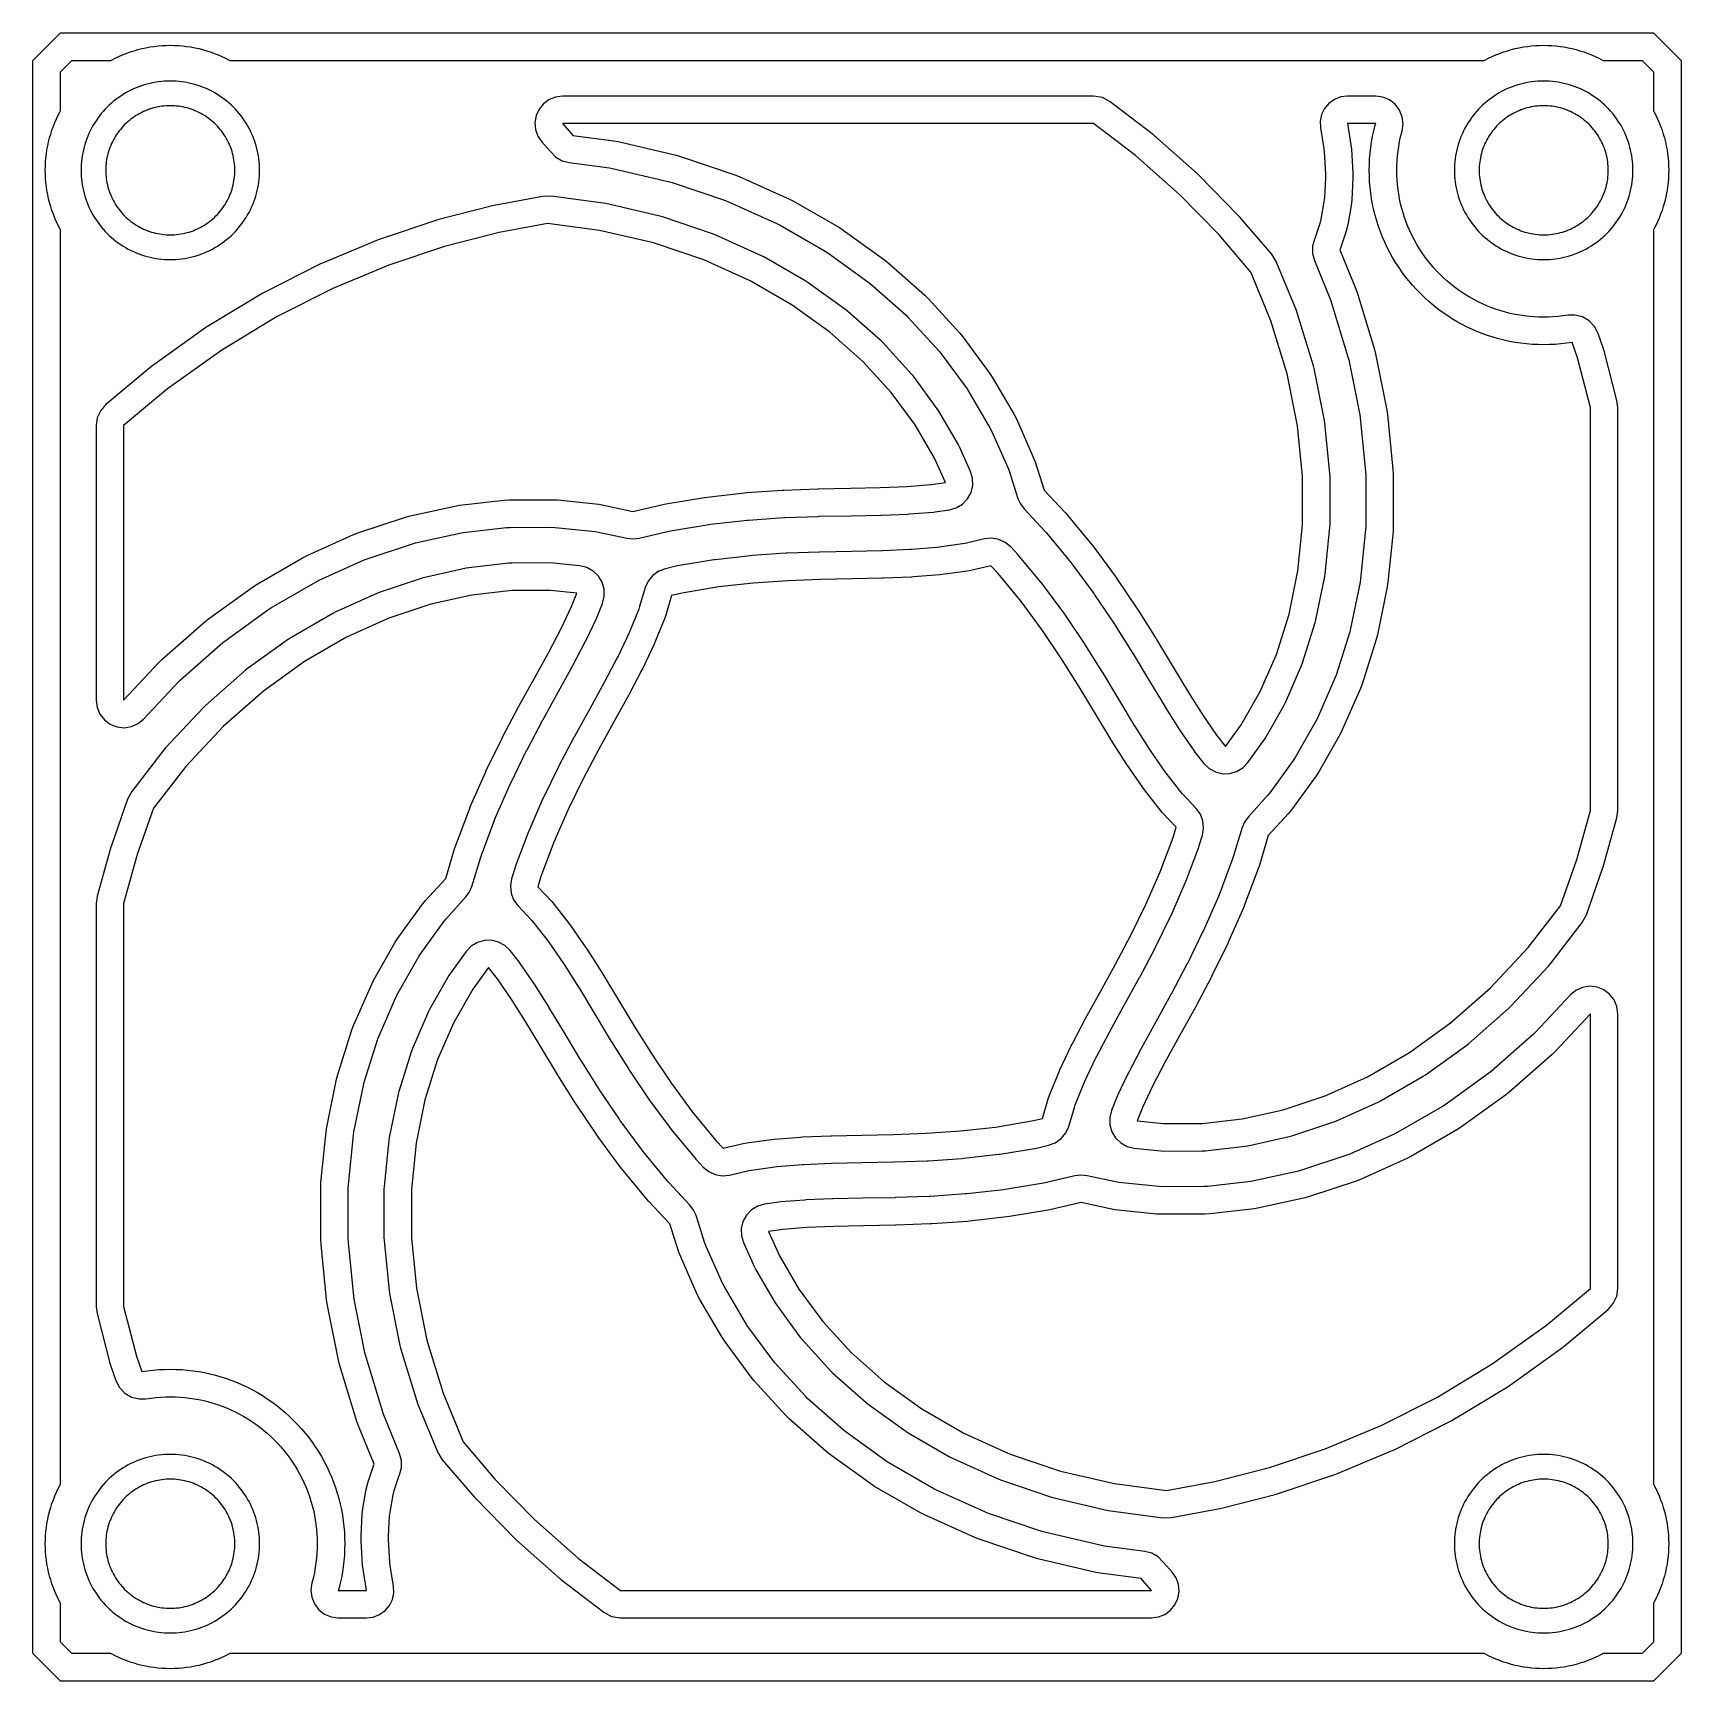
# Model space of a CAD drawing. Header units: millimetres. Extents: x -30 to 30, y -30 to 30.
import ezdxf

# ---------------------------------------------------------------- set-up
doc = ezdxf.new("R2010")
doc.units = ezdxf.units.MM
for name, color, linetype in [('FACE_OPENINGS', 2, 'Continuous'), ('FACE_OUTER', 3, 'Continuous'), ('MID_OPENINGS', 4, 'Continuous'), ('MID_OUTER', 7, 'Continuous')]:
    doc.layers.add(name, color=color, linetype=linetype)

msp = doc.modelspace()

# ---------------------------------------------------------------- linework, layer by layer
at = {"layer": 'FACE_OPENINGS'}
for points in [[(-21.757, 24.787), (-21.752, 24.894), (-21.75, 25), (-21.752, 25.106), (-21.757, 25.213), (-21.766, 25.319), (-21.778, 25.424), (-21.793, 25.529), (-21.812, 25.634), (-21.835, 25.738), (-21.861, 25.841), (-21.89, 25.943), (-21.922, 26.045), (-21.958, 26.145), (-21.997, 26.244), (-22.04, 26.341), (-22.085, 26.437), (-22.134, 26.532), (-22.185, 26.625), (-22.24, 26.716), (-22.298, 26.806), (-22.358, 26.893), (-22.422, 26.978), (-22.488, 27.062), (-22.557, 27.143), (-22.628, 27.222), (-22.702, 27.298), (-22.778, 27.372), (-22.857, 27.443), (-22.938, 27.512), (-23.022, 27.578), (-23.107, 27.642), (-23.194, 27.702), (-23.284, 27.76), (-23.375, 27.815), (-23.468, 27.866), (-23.563, 27.915), (-23.659, 27.96), (-23.756, 28.003), (-23.855, 28.042), (-23.955, 28.078), (-24.057, 28.11), (-24.159, 28.139), (-24.262, 28.165), (-24.366, 28.188), (-24.471, 28.207), (-24.576, 28.222), (-24.681, 28.234), (-24.787, 28.243), (-24.894, 28.248), (-25, 28.25), (-25.106, 28.248), (-25.213, 28.243), (-25.319, 28.234), (-25.424, 28.222), (-25.529, 28.207), (-25.634, 28.188), (-25.738, 28.165), (-25.841, 28.139), (-25.943, 28.11), (-26.045, 28.078), (-26.145, 28.042), (-26.244, 28.003), (-26.341, 27.96), (-26.437, 27.915), (-26.532, 27.866), (-26.625, 27.815), (-26.716, 27.76), (-26.806, 27.702), (-26.893, 27.642), (-26.978, 27.578), (-27.062, 27.512), (-27.143, 27.443), (-27.222, 27.372), (-27.298, 27.298), (-27.372, 27.222), (-27.443, 27.143), (-27.512, 27.062), (-27.578, 26.978), (-27.642, 26.893), (-27.702, 26.806), (-27.76, 26.716), (-27.815, 26.625), (-27.866, 26.532), (-27.915, 26.437), (-27.96, 26.341), (-28.003, 26.244), (-28.042, 26.145), (-28.078, 26.045), (-28.11, 25.943), (-28.139, 25.841), (-28.165, 25.738), (-28.188, 25.634), (-28.207, 25.529), (-28.222, 25.424), (-28.234, 25.319), (-28.243, 25.213), (-28.248, 25.106), (-28.25, 25), (-28.248, 24.894), (-28.243, 24.787), (-28.234, 24.681), (-28.222, 24.576), (-28.207, 24.471), (-28.188, 24.366), (-28.165, 24.262), (-28.139, 24.159), (-28.11, 24.057), (-28.078, 23.955), (-28.042, 23.855), (-28.003, 23.756), (-27.96, 23.659), (-27.915, 23.563), (-27.866, 23.468), (-27.815, 23.375), (-27.76, 23.284), (-27.702, 23.194), (-27.642, 23.107), (-27.578, 23.022), (-27.512, 22.938), (-27.443, 22.857), (-27.372, 22.778), (-27.298, 22.702), (-27.222, 22.628), (-27.143, 22.557), (-27.062, 22.488), (-26.978, 22.422), (-26.893, 22.358), (-26.806, 22.298), (-26.716, 22.24), (-26.625, 22.185), (-26.532, 22.134), (-26.437, 22.085), (-26.341, 22.04), (-26.244, 21.997), (-26.145, 21.958), (-26.045, 21.922), (-25.943, 21.89), (-25.841, 21.861), (-25.738, 21.835), (-25.634, 21.812), (-25.529, 21.793), (-25.424, 21.778), (-25.319, 21.766), (-25.213, 21.757), (-25.106, 21.752), (-25, 21.75), (-24.894, 21.752), (-24.787, 21.757), (-24.681, 21.766), (-24.576, 21.778), (-24.471, 21.793), (-24.366, 21.812), (-24.262, 21.835), (-24.159, 21.861), (-24.057, 21.89), (-23.955, 21.922), (-23.855, 21.958), (-23.756, 21.997), (-23.659, 22.04), (-23.563, 22.085), (-23.468, 22.134), (-23.375, 22.185), (-23.284, 22.24), (-23.194, 22.298), (-23.107, 22.358), (-23.022, 22.422), (-22.938, 22.488), (-22.857, 22.557), (-22.778, 22.628), (-22.702, 22.702), (-22.628, 22.778), (-22.557, 22.857), (-22.488, 22.938), (-22.422, 23.022), (-22.358, 23.107), (-22.298, 23.194), (-22.24, 23.284), (-22.185, 23.375), (-22.134, 23.468), (-22.085, 23.563), (-22.04, 23.659), (-21.997, 23.756), (-21.958, 23.855), (-21.922, 23.955), (-21.89, 24.057), (-21.861, 24.159), (-21.835, 24.262), (-21.812, 24.366), (-21.793, 24.471), (-21.778, 24.576), (-21.766, 24.681)], [(28.234, 24.681), (28.243, 24.787), (28.248, 24.894), (28.25, 25), (28.248, 25.106), (28.243, 25.213), (28.234, 25.319), (28.222, 25.424), (28.207, 25.529), (28.188, 25.634), (28.165, 25.738), (28.139, 25.841), (28.11, 25.943), (28.078, 26.045), (28.042, 26.145), (28.003, 26.244), (27.96, 26.341), (27.915, 26.437), (27.866, 26.532), (27.815, 26.625), (27.76, 26.716), (27.702, 26.806), (27.642, 26.893), (27.578, 26.978), (27.512, 27.062), (27.443, 27.143), (27.372, 27.222), (27.298, 27.298), (27.222, 27.372), (27.143, 27.443), (27.062, 27.512), (26.978, 27.578), (26.893, 27.642), (26.806, 27.702), (26.716, 27.76), (26.625, 27.815), (26.532, 27.866), (26.437, 27.915), (26.341, 27.96), (26.244, 28.003), (26.145, 28.042), (26.045, 28.078), (25.943, 28.11), (25.841, 28.139), (25.738, 28.165), (25.634, 28.188), (25.529, 28.207), (25.424, 28.222), (25.319, 28.234), (25.213, 28.243), (25.106, 28.248), (25, 28.25), (24.894, 28.248), (24.787, 28.243), (24.681, 28.234), (24.576, 28.222), (24.471, 28.207), (24.366, 28.188), (24.262, 28.165), (24.159, 28.139), (24.057, 28.11), (23.955, 28.078), (23.855, 28.042), (23.756, 28.003), (23.659, 27.96), (23.563, 27.915), (23.468, 27.866), (23.375, 27.815), (23.284, 27.76), (23.194, 27.702), (23.107, 27.642), (23.022, 27.578), (22.938, 27.512), (22.857, 27.443), (22.778, 27.372), (22.702, 27.298), (22.628, 27.222), (22.557, 27.143), (22.488, 27.062), (22.422, 26.978), (22.358, 26.893), (22.298, 26.806), (22.24, 26.716), (22.185, 26.625), (22.134, 26.532), (22.085, 26.437), (22.04, 26.341), (21.997, 26.244), (21.958, 26.145), (21.922, 26.045), (21.89, 25.943), (21.861, 25.841), (21.835, 25.738), (21.812, 25.634), (21.793, 25.529), (21.778, 25.424), (21.766, 25.319), (21.757, 25.213), (21.752, 25.106), (21.75, 25), (21.752, 24.894), (21.757, 24.787), (21.766, 24.681), (21.778, 24.576), (21.793, 24.471), (21.812, 24.366), (21.835, 24.262), (21.861, 24.159), (21.89, 24.057), (21.922, 23.955), (21.958, 23.855), (21.997, 23.756), (22.04, 23.659), (22.085, 23.563), (22.134, 23.468), (22.185, 23.375), (22.24, 23.284), (22.298, 23.194), (22.358, 23.107), (22.422, 23.022), (22.488, 22.938), (22.557, 22.857), (22.628, 22.778), (22.702, 22.702), (22.778, 22.628), (22.857, 22.557), (22.938, 22.488), (23.022, 22.422), (23.107, 22.358), (23.194, 22.298), (23.284, 22.24), (23.375, 22.185), (23.468, 22.134), (23.563, 22.085), (23.659, 22.04), (23.756, 21.997), (23.855, 21.958), (23.955, 21.922), (24.057, 21.89), (24.159, 21.861), (24.262, 21.835), (24.366, 21.812), (24.471, 21.793), (24.576, 21.778), (24.681, 21.766), (24.787, 21.757), (24.894, 21.752), (25, 21.75), (25.106, 21.752), (25.213, 21.757), (25.319, 21.766), (25.424, 21.778), (25.529, 21.793), (25.634, 21.812), (25.738, 21.835), (25.841, 21.861), (25.943, 21.89), (26.045, 21.922), (26.145, 21.958), (26.244, 21.997), (26.341, 22.04), (26.437, 22.085), (26.532, 22.134), (26.625, 22.185), (26.716, 22.24), (26.806, 22.298), (26.893, 22.358), (26.978, 22.422), (27.062, 22.488), (27.143, 22.557), (27.222, 22.628), (27.298, 22.702), (27.372, 22.778), (27.443, 22.857), (27.512, 22.938), (27.578, 23.022), (27.642, 23.107), (27.702, 23.194), (27.76, 23.284), (27.815, 23.375), (27.866, 23.468), (27.915, 23.563), (27.96, 23.659), (28.003, 23.756), (28.042, 23.855), (28.078, 23.955), (28.11, 24.057), (28.139, 24.159), (28.165, 24.262), (28.188, 24.366), (28.207, 24.471), (28.222, 24.576)], [(12.45, 24.819), (12.4, 24.868), (10.803, 26.282), (10.747, 26.328), (9.222, 27.494), (8.935, 27.647), (8.615, 27.7), (-10.724, 27.7), (-10.976, 27.668), (-11.213, 27.572), (-11.417, 27.421), (-11.577, 27.222), (-11.681, 26.99), (-11.723, 26.738), (-11.7, 26.485), (-11.614, 26.245), (-11.47, 26.035), (-11.17, 25.698), (-11.15, 25.671), (-10.965, 25.483), (-10.737, 25.349), (-10.482, 25.28), (-9.011, 25.084), (-8.902, 25.064), (-6.83, 24.583), (-6.723, 24.552), (-4.787, 23.899), (-4.682, 23.857), (-2.894, 23.051), (-2.792, 22.999), (-1.163, 22.059), (-1.065, 21.996), (0.399, 20.942), (0.49, 20.869), (1.784, 19.721), (1.868, 19.637), (2.987, 18.415), (3.064, 18.321), (4.007, 17.043), (4.075, 16.94), (4.842, 15.626), (4.899, 15.514), (5.494, 14.181), (5.539, 14.062), (5.86, 13.054), (5.951, 12.852), (6.083, 12.674), (6.841, 11.864), (6.889, 11.81), (7.784, 10.725), (7.822, 10.676), (8.623, 9.591), (8.652, 9.55), (9.37, 8.481), (9.39, 8.451), (10.042, 7.412), (10.052, 7.395), (10.654, 6.399), (11.214, 5.473), (11.224, 5.456), (11.747, 4.628), (11.769, 4.594), (12.266, 3.873), (12.303, 3.822), (12.629, 3.408), (12.817, 3.224), (13.047, 3.096), (13.302, 3.032), (13.566, 3.037), (13.818, 3.111), (14.043, 3.248), (14.224, 3.439), (14.796, 4.227), (14.855, 4.319), (15.549, 5.533), (15.597, 5.628), (16.183, 6.972), (16.22, 7.07), (16.683, 8.535), (16.709, 8.636), (17.033, 10.214), (17.048, 10.315), (17.217, 11.993), (17.222, 12.094), (17.221, 13.86), (17.216, 13.959), (17.032, 15.797), (17.018, 15.895), (16.638, 17.788), (16.614, 17.882), (16.028, 19.811), (15.995, 19.901), (15.264, 21.675), (15.099, 21.943), (13.94, 23.297), (13.894, 23.347)], [(9.863, -7.895), (9.487, -8.686), (9.462, -8.744), (9.266, -9.233), (9.201, -9.488), (9.205, -9.751), (9.277, -10.004), (9.413, -10.229), (9.603, -10.411), (9.834, -10.538), (10.09, -10.599), (11.059, -10.701), (11.168, -10.706), (12.566, -10.699), (12.673, -10.693), (14.129, -10.529), (14.233, -10.512), (15.734, -10.18), (15.833, -10.153), (17.362, -9.644), (17.457, -9.607), (18.995, -8.914), (19.085, -8.868), (20.614, -7.984), (20.697, -7.93), (22.197, -6.852), (22.274, -6.79), (23.723, -5.515), (23.793, -5.447), (25.17, -3.975), (25.233, -3.902), (26.403, -2.382), (26.553, -2.104), (27.146, -0.424), (27.167, -0.359), (27.663, 1.426), (27.7, 1.694), (27.7, 16.364), (27.668, 16.615), (27.2, 18.422), (27.176, 18.499), (26.981, 19.063), (26.852, 19.314), (26.657, 19.519), (26.413, 19.661), (26.139, 19.73), (25.888, 19.72), (25.888, 19.724), (25.698, 19.696), (25.524, 19.676), (25.35, 19.662), (25.175, 19.653), (25, 19.65), (24.825, 19.653), (24.65, 19.662), (24.476, 19.676), (24.302, 19.696), (24.129, 19.722), (23.956, 19.753), (23.785, 19.79), (23.615, 19.832), (23.447, 19.88), (23.28, 19.934), (23.116, 19.993), (22.953, 20.057), (22.792, 20.127), (22.634, 20.202), (22.478, 20.282), (22.325, 20.367), (22.175, 20.457), (22.028, 20.552), (21.884, 20.651), (21.743, 20.756), (21.606, 20.864), (21.473, 20.978), (21.343, 21.095), (21.217, 21.217), (21.095, 21.343), (20.978, 21.473), (20.864, 21.606), (20.756, 21.743), (20.651, 21.884), (20.552, 22.028), (20.457, 22.175), (20.367, 22.325), (20.282, 22.478), (20.202, 22.634), (20.127, 22.792), (20.057, 22.953), (19.993, 23.116), (19.934, 23.28), (19.88, 23.447), (19.832, 23.615), (19.79, 23.785), (19.753, 23.956), (19.722, 24.129), (19.696, 24.302), (19.676, 24.476), (19.662, 24.65), (19.653, 24.825), (19.65, 25), (19.653, 25.175), (19.662, 25.35), (19.676, 25.524), (19.696, 25.698), (19.722, 25.871), (19.753, 26.044), (19.79, 26.215), (19.832, 26.385), (19.844, 26.425), (19.882, 26.686), (19.851, 26.948), (19.753, 27.192), (19.595, 27.402), (19.387, 27.564), (19.144, 27.665), (18.883, 27.7), (17.858, 27.7), (17.614, 27.67), (17.384, 27.58), (17.183, 27.438), (17.023, 27.25), (16.914, 27.03), (16.862, 26.789), (16.87, 26.543), (16.99, 25.791), (17.002, 25.68), (17.052, 24.857), (17.053, 24.731), (17.017, 24), (17.001, 23.857), (16.888, 23.221), (16.848, 23.06), (16.67, 22.522), (16.657, 22.491), (16.586, 22.237), (16.585, 21.973), (16.652, 21.718), (17.218, 20.346), (17.255, 20.242), (17.874, 18.206), (17.901, 18.098), (18.303, 16.095), (18.32, 15.983), (18.516, 14.032), (18.521, 13.918), (18.522, 12.036), (18.517, 11.921), (18.336, 10.126), (18.318, 10.01), (17.971, 8.316), (17.941, 8.201), (17.441, 6.621), (17.399, 6.507), (16.763, 5.052), (16.708, 4.942), (15.953, 3.619), (15.885, 3.514), (15.028, 2.332), (14.947, 2.234), (14.235, 1.452), (14.105, 1.272), (14.018, 1.069), (13.696, 0.008), (13.672, -0.061), (13.18, -1.379), (13.157, -1.436), (12.617, -2.672), (12.596, -2.718), (12.03, -3.874), (12.013, -3.907), (11.44, -4.991), (11.43, -5.008), (10.868, -6.027), (10.346, -6.975), (10.337, -6.992), (9.881, -7.859)], [(-23.642, 19.313), (-23.706, 19.271), (-25.68, 17.861), (-25.742, 17.813), (-27.343, 16.47), (-27.535, 16.253), (-27.658, 15.991), (-27.7, 15.704), (-27.7, 5.707), (-27.665, 5.444), (-27.562, 5.2), (-27.399, 4.992), (-27.187, 4.833), (-26.941, 4.736), (-26.678, 4.707), (-26.416, 4.748), (-26.175, 4.856), (-25.97, 5.023), (-24.704, 6.376), (-24.624, 6.454), (-23.09, 7.804), (-23.002, 7.874), (-21.41, 9.019), (-21.314, 9.081), (-19.685, 10.023), (-19.582, 10.075), (-17.937, 10.817), (-17.828, 10.859), (-16.187, 11.405), (-16.072, 11.437), (-14.454, 11.794), (-14.335, 11.814), (-12.757, 11.992), (-12.634, 11.999), (-11.111, 12.006), (-10.986, 12), (-9.534, 11.848), (-9.408, 11.828), (-8.375, 11.602), (-8.154, 11.579), (-7.935, 11.605), (-6.854, 11.857), (-6.784, 11.871), (-5.396, 12.104), (-5.334, 12.112), (-3.995, 12.263), (-3.945, 12.267), (-2.66, 12.355), (-2.623, 12.357), (-1.398, 12.402), (-1.379, 12.403), (-0.214, 12.426), (0.868, 12.448), (0.887, 12.448), (1.865, 12.487), (1.905, 12.489), (2.779, 12.559), (2.841, 12.566), (3.363, 12.641), (3.616, 12.712), (3.842, 12.847), (4.025, 13.036), (4.152, 13.267), (4.215, 13.522), (4.209, 13.786), (4.134, 14.038), (3.737, 14.928), (3.688, 15.024), (2.983, 16.232), (2.924, 16.321), (2.054, 17.501), (1.987, 17.582), (0.95, 18.716), (0.876, 18.789), (-0.329, 19.858), (-0.408, 19.922), (-1.778, 20.907), (-1.862, 20.962), (-3.392, 21.844), (-3.481, 21.89), (-5.165, 22.649), (-5.256, 22.685), (-7.086, 23.303), (-7.179, 23.329), (-9.143, 23.786), (-9.237, 23.803), (-11.139, 24.056), (-11.454, 24.048), (-13.206, 23.721), (-13.272, 23.707), (-15.269, 23.192), (-15.336, 23.172), (-17.36, 22.497), (-17.427, 22.471), (-19.463, 21.624), (-19.53, 21.593), (-21.563, 20.565), (-21.629, 20.529)], [(-11.953, 0.945), (-11.973, 0.895), (-12.442, -0.36), (-12.462, -0.42), (-12.576, -0.794), (-12.618, -1.052), (-12.593, -1.312), (-12.501, -1.556), (-12.349, -1.768), (-11.856, -2.294), (-11.792, -2.369), (-11.259, -3.047), (-11.216, -3.106), (-10.685, -3.876), (-10.66, -3.915), (-10.119, -4.772), (-10.107, -4.791), (-9.542, -5.726), (-8.944, -6.715), (-8.935, -6.729), (-8.298, -7.744), (-8.281, -7.771), (-7.587, -8.804), (-7.562, -8.839), (-6.795, -9.879), (-6.761, -9.922), (-5.909, -10.955), (-5.868, -11.002), (-5.6, -11.288), (-5.398, -11.454), (-5.16, -11.562), (-4.903, -11.604), (-4.643, -11.578), (-3.942, -11.415), (-3.844, -11.397), (-2.99, -11.274), (-2.918, -11.266), (-1.986, -11.192), (-1.939, -11.189), (-0.927, -11.149), (-0.905, -11.148), (0.188, -11.126), (1.343, -11.103), (1.36, -11.103), (2.558, -11.059), (2.589, -11.057), (3.831, -10.972), (3.874, -10.968), (5.158, -10.824), (5.212, -10.816), (6.533, -10.595), (6.594, -10.583), (6.976, -10.494), (7.22, -10.402), (7.432, -10.25), (7.598, -10.048), (7.706, -9.81), (7.915, -9.121), (7.948, -9.027), (8.268, -8.227), (8.297, -8.16), (8.699, -7.316), (8.72, -7.274), (9.192, -6.377), (9.202, -6.358), (9.73, -5.4), (10.287, -4.389), (10.295, -4.374), (10.856, -3.314), (10.87, -3.286), (11.418, -2.168), (11.436, -2.129), (11.953, -0.945), (11.973, -0.895), (12.442, 0.36), (12.462, 0.42), (12.576, 0.794), (12.618, 1.052), (12.593, 1.312), (12.501, 1.556), (12.349, 1.768), (11.856, 2.294), (11.792, 2.369), (11.259, 3.047), (11.216, 3.106), (10.685, 3.876), (10.66, 3.915), (10.119, 4.772), (10.107, 4.791), (9.542, 5.726), (8.944, 6.715), (8.935, 6.729), (8.298, 7.744), (8.281, 7.771), (7.587, 8.804), (7.562, 8.839), (6.795, 9.879), (6.761, 9.922), (5.909, 10.955), (5.868, 11.002), (5.6, 11.288), (5.398, 11.454), (5.16, 11.562), (4.903, 11.604), (4.643, 11.578), (3.942, 11.415), (3.844, 11.397), (2.99, 11.274), (2.918, 11.266), (1.986, 11.192), (1.939, 11.189), (0.927, 11.149), (0.905, 11.148), (-0.188, 11.126), (-1.343, 11.103), (-1.36, 11.103), (-2.558, 11.059), (-2.589, 11.057), (-3.831, 10.972), (-3.874, 10.968), (-5.158, 10.824), (-5.212, 10.816), (-6.533, 10.595), (-6.594, 10.583), (-6.976, 10.494), (-7.22, 10.402), (-7.432, 10.25), (-7.598, 10.048), (-7.706, 9.81), (-7.915, 9.121), (-7.948, 9.027), (-8.268, 8.227), (-8.297, 8.16), (-8.699, 7.316), (-8.72, 7.274), (-9.192, 6.377), (-9.202, 6.358), (-9.73, 5.4), (-10.287, 4.389), (-10.295, 4.374), (-10.856, 3.314), (-10.87, 3.286), (-11.418, 2.168), (-11.436, 2.129)], [(-26.413, -19.661), (-26.139, -19.73), (-25.888, -19.72), (-25.888, -19.724), (-25.698, -19.696), (-25.524, -19.676), (-25.35, -19.662), (-25.175, -19.653), (-25, -19.65), (-24.825, -19.653), (-24.65, -19.662), (-24.476, -19.676), (-24.302, -19.696), (-24.129, -19.722), (-23.956, -19.753), (-23.785, -19.79), (-23.615, -19.832), (-23.447, -19.88), (-23.28, -19.934), (-23.116, -19.993), (-22.953, -20.057), (-22.792, -20.127), (-22.634, -20.202), (-22.478, -20.282), (-22.325, -20.367), (-22.175, -20.457), (-22.028, -20.552), (-21.884, -20.651), (-21.743, -20.756), (-21.606, -20.864), (-21.473, -20.978), (-21.343, -21.095), (-21.217, -21.217), (-21.095, -21.343), (-20.978, -21.473), (-20.864, -21.606), (-20.756, -21.743), (-20.651, -21.884), (-20.552, -22.028), (-20.457, -22.175), (-20.367, -22.325), (-20.282, -22.478), (-20.202, -22.634), (-20.127, -22.792), (-20.057, -22.953), (-19.993, -23.116), (-19.934, -23.28), (-19.88, -23.447), (-19.832, -23.615), (-19.79, -23.785), (-19.753, -23.956), (-19.722, -24.129), (-19.696, -24.302), (-19.676, -24.476), (-19.662, -24.65), (-19.653, -24.825), (-19.65, -25), (-19.653, -25.175), (-19.662, -25.35), (-19.676, -25.524), (-19.696, -25.698), (-19.722, -25.871), (-19.753, -26.044), (-19.79, -26.215), (-19.832, -26.385), (-19.844, -26.425), (-19.882, -26.686), (-19.851, -26.948), (-19.753, -27.192), (-19.595, -27.402), (-19.387, -27.564), (-19.144, -27.665), (-18.883, -27.7), (-17.858, -27.7), (-17.614, -27.67), (-17.384, -27.58), (-17.183, -27.438), (-17.023, -27.25), (-16.914, -27.03), (-16.862, -26.789), (-16.87, -26.543), (-16.99, -25.791), (-17.002, -25.68), (-17.052, -24.857), (-17.053, -24.731), (-17.017, -24), (-17.001, -23.857), (-16.888, -23.221), (-16.848, -23.06), (-16.67, -22.522), (-16.657, -22.491), (-16.586, -22.237), (-16.585, -21.973), (-16.652, -21.718), (-17.218, -20.346), (-17.255, -20.242), (-17.874, -18.206), (-17.901, -18.098), (-18.303, -16.095), (-18.32, -15.983), (-18.516, -14.032), (-18.521, -13.918), (-18.522, -12.036), (-18.517, -11.921), (-18.336, -10.126), (-18.318, -10.01), (-17.971, -8.316), (-17.941, -8.201), (-17.441, -6.621), (-17.399, -6.507), (-16.763, -5.052), (-16.708, -4.942), (-15.953, -3.619), (-15.885, -3.514), (-15.028, -2.332), (-14.947, -2.234), (-14.235, -1.452), (-14.105, -1.272), (-14.018, -1.069), (-13.696, -0.008), (-13.672, 0.061), (-13.18, 1.379), (-13.157, 1.436), (-12.617, 2.672), (-12.596, 2.718), (-12.03, 3.874), (-12.013, 3.907), (-11.44, 4.991), (-11.43, 5.008), (-10.868, 6.027), (-10.346, 6.975), (-10.337, 6.992), (-9.881, 7.859), (-9.863, 7.895), (-9.487, 8.686), (-9.462, 8.744), (-9.266, 9.233), (-9.201, 9.488), (-9.205, 9.751), (-9.277, 10.004), (-9.413, 10.229), (-9.603, 10.411), (-9.834, 10.538), (-10.09, 10.599), (-11.059, 10.701), (-11.168, 10.706), (-12.566, 10.699), (-12.673, 10.693), (-14.129, 10.529), (-14.233, 10.512), (-15.734, 10.18), (-15.833, 10.153), (-17.362, 9.644), (-17.457, 9.607), (-18.995, 8.914), (-19.085, 8.868), (-20.614, 7.984), (-20.697, 7.93), (-22.197, 6.852), (-22.274, 6.79), (-23.723, 5.515), (-23.793, 5.447), (-25.17, 3.975), (-25.233, 3.902), (-26.403, 2.382), (-26.553, 2.104), (-27.146, 0.424), (-27.167, 0.359), (-27.663, -1.426), (-27.7, -1.694), (-27.7, -16.364), (-27.668, -16.615), (-27.2, -18.422), (-27.176, -18.499), (-26.981, -19.063), (-26.852, -19.314), (-26.657, -19.519)], [(-11.769, -4.594), (-12.266, -3.873), (-12.303, -3.822), (-12.629, -3.408), (-12.817, -3.224), (-13.047, -3.096), (-13.302, -3.032), (-13.566, -3.037), (-13.818, -3.111), (-14.043, -3.248), (-14.224, -3.439), (-14.796, -4.227), (-14.855, -4.319), (-15.549, -5.533), (-15.597, -5.628), (-16.183, -6.972), (-16.22, -7.07), (-16.683, -8.535), (-16.709, -8.636), (-17.033, -10.214), (-17.048, -10.315), (-17.217, -11.993), (-17.222, -12.094), (-17.221, -13.86), (-17.216, -13.959), (-17.032, -15.797), (-17.018, -15.895), (-16.638, -17.788), (-16.614, -17.882), (-16.028, -19.811), (-15.995, -19.901), (-15.264, -21.675), (-15.099, -21.943), (-13.94, -23.297), (-13.894, -23.347), (-12.45, -24.819), (-12.4, -24.868), (-10.803, -26.282), (-10.747, -26.328), (-9.222, -27.494), (-8.935, -27.647), (-8.615, -27.7), (10.724, -27.7), (10.976, -27.668), (11.213, -27.572), (11.417, -27.421), (11.577, -27.222), (11.681, -26.99), (11.723, -26.738), (11.7, -26.485), (11.614, -26.245), (11.47, -26.035), (11.17, -25.698), (11.15, -25.671), (10.965, -25.483), (10.737, -25.349), (10.482, -25.28), (9.011, -25.084), (8.902, -25.064), (6.83, -24.583), (6.723, -24.552), (4.787, -23.899), (4.682, -23.857), (2.894, -23.051), (2.792, -22.999), (1.163, -22.059), (1.065, -21.996), (-0.399, -20.942), (-0.49, -20.869), (-1.784, -19.721), (-1.868, -19.637), (-2.987, -18.415), (-3.064, -18.321), (-4.007, -17.043), (-4.075, -16.94), (-4.842, -15.626), (-4.899, -15.514), (-5.494, -14.181), (-5.539, -14.062), (-5.86, -13.054), (-5.951, -12.852), (-6.083, -12.674), (-6.841, -11.864), (-6.889, -11.81), (-7.784, -10.725), (-7.822, -10.676), (-8.623, -9.591), (-8.652, -9.55), (-9.37, -8.481), (-9.39, -8.451), (-10.042, -7.412), (-10.052, -7.395), (-10.654, -6.399), (-11.214, -5.473), (-11.224, -5.456), (-11.747, -4.628)], [(-1.865, -12.487), (-1.905, -12.489), (-2.779, -12.559), (-2.841, -12.566), (-3.363, -12.641), (-3.616, -12.712), (-3.842, -12.847), (-4.025, -13.036), (-4.152, -13.267), (-4.215, -13.522), (-4.209, -13.786), (-4.134, -14.038), (-3.737, -14.928), (-3.688, -15.024), (-2.983, -16.232), (-2.924, -16.321), (-2.054, -17.501), (-1.987, -17.582), (-0.95, -18.716), (-0.876, -18.789), (0.329, -19.858), (0.408, -19.922), (1.778, -20.907), (1.862, -20.962), (3.392, -21.844), (3.481, -21.89), (5.165, -22.649), (5.256, -22.685), (7.086, -23.303), (7.179, -23.329), (9.143, -23.786), (9.237, -23.803), (11.139, -24.056), (11.454, -24.048), (13.206, -23.721), (13.272, -23.707), (15.269, -23.192), (15.336, -23.172), (17.36, -22.497), (17.427, -22.471), (19.463, -21.624), (19.53, -21.593), (21.563, -20.565), (21.629, -20.529), (23.642, -19.313), (23.706, -19.271), (25.68, -17.861), (25.742, -17.813), (27.343, -16.47), (27.535, -16.253), (27.658, -15.991), (27.7, -15.704), (27.7, -5.707), (27.665, -5.444), (27.562, -5.2), (27.399, -4.992), (27.187, -4.833), (26.941, -4.736), (26.678, -4.707), (26.416, -4.748), (26.175, -4.856), (25.97, -5.023), (24.704, -6.376), (24.624, -6.454), (23.09, -7.804), (23.002, -7.874), (21.41, -9.019), (21.314, -9.081), (19.685, -10.023), (19.582, -10.075), (17.937, -10.817), (17.828, -10.859), (16.187, -11.405), (16.072, -11.437), (14.454, -11.794), (14.335, -11.814), (12.757, -11.992), (12.634, -11.999), (11.111, -12.006), (10.986, -12), (9.534, -11.848), (9.408, -11.828), (8.375, -11.602), (8.154, -11.579), (7.935, -11.605), (6.854, -11.857), (6.784, -11.871), (5.396, -12.104), (5.334, -12.112), (3.995, -12.263), (3.945, -12.267), (2.66, -12.355), (2.623, -12.357), (1.398, -12.402), (1.379, -12.403), (0.214, -12.426), (-0.868, -12.448), (-0.887, -12.448)], [(-21.757, -25.213), (-21.752, -25.106), (-21.75, -25), (-21.752, -24.894), (-21.757, -24.787), (-21.766, -24.681), (-21.778, -24.576), (-21.793, -24.471), (-21.812, -24.366), (-21.835, -24.262), (-21.861, -24.159), (-21.89, -24.057), (-21.922, -23.955), (-21.958, -23.855), (-21.997, -23.756), (-22.04, -23.659), (-22.085, -23.563), (-22.134, -23.468), (-22.185, -23.375), (-22.24, -23.284), (-22.298, -23.194), (-22.358, -23.107), (-22.422, -23.022), (-22.488, -22.938), (-22.557, -22.857), (-22.628, -22.778), (-22.702, -22.702), (-22.778, -22.628), (-22.857, -22.557), (-22.938, -22.488), (-23.022, -22.422), (-23.107, -22.358), (-23.194, -22.298), (-23.284, -22.24), (-23.375, -22.185), (-23.468, -22.134), (-23.563, -22.085), (-23.659, -22.04), (-23.756, -21.997), (-23.855, -21.958), (-23.955, -21.922), (-24.057, -21.89), (-24.159, -21.861), (-24.262, -21.835), (-24.366, -21.812), (-24.471, -21.793), (-24.576, -21.778), (-24.681, -21.766), (-24.787, -21.757), (-24.894, -21.752), (-25, -21.75), (-25.106, -21.752), (-25.213, -21.757), (-25.319, -21.766), (-25.424, -21.778), (-25.529, -21.793), (-25.634, -21.812), (-25.738, -21.835), (-25.841, -21.861), (-25.943, -21.89), (-26.045, -21.922), (-26.145, -21.958), (-26.244, -21.997), (-26.341, -22.04), (-26.437, -22.085), (-26.532, -22.134), (-26.625, -22.185), (-26.716, -22.24), (-26.806, -22.298), (-26.893, -22.358), (-26.978, -22.422), (-27.062, -22.488), (-27.143, -22.557), (-27.222, -22.628), (-27.298, -22.702), (-27.372, -22.778), (-27.443, -22.857), (-27.512, -22.938), (-27.578, -23.022), (-27.642, -23.107), (-27.702, -23.194), (-27.76, -23.284), (-27.815, -23.375), (-27.866, -23.468), (-27.915, -23.563), (-27.96, -23.659), (-28.003, -23.756), (-28.042, -23.855), (-28.078, -23.955), (-28.11, -24.057), (-28.139, -24.159), (-28.165, -24.262), (-28.188, -24.366), (-28.207, -24.471), (-28.222, -24.576), (-28.234, -24.681), (-28.243, -24.787), (-28.248, -24.894), (-28.25, -25), (-28.248, -25.106), (-28.243, -25.213), (-28.234, -25.319), (-28.222, -25.424), (-28.207, -25.529), (-28.188, -25.634), (-28.165, -25.738), (-28.139, -25.841), (-28.11, -25.943), (-28.078, -26.045), (-28.042, -26.145), (-28.003, -26.244), (-27.96, -26.341), (-27.915, -26.437), (-27.866, -26.532), (-27.815, -26.625), (-27.76, -26.716), (-27.702, -26.806), (-27.642, -26.893), (-27.578, -26.978), (-27.512, -27.062), (-27.443, -27.143), (-27.372, -27.222), (-27.298, -27.298), (-27.222, -27.372), (-27.143, -27.443), (-27.062, -27.512), (-26.978, -27.578), (-26.893, -27.642), (-26.806, -27.702), (-26.716, -27.76), (-26.625, -27.815), (-26.532, -27.866), (-26.437, -27.915), (-26.341, -27.96), (-26.244, -28.003), (-26.145, -28.042), (-26.045, -28.078), (-25.943, -28.11), (-25.841, -28.139), (-25.738, -28.165), (-25.634, -28.188), (-25.529, -28.207), (-25.424, -28.222), (-25.319, -28.234), (-25.213, -28.243), (-25.106, -28.248), (-25, -28.25), (-24.894, -28.248), (-24.787, -28.243), (-24.681, -28.234), (-24.576, -28.222), (-24.471, -28.207), (-24.366, -28.188), (-24.262, -28.165), (-24.159, -28.139), (-24.057, -28.11), (-23.955, -28.078), (-23.855, -28.042), (-23.756, -28.003), (-23.659, -27.96), (-23.563, -27.915), (-23.468, -27.866), (-23.375, -27.815), (-23.284, -27.76), (-23.194, -27.702), (-23.107, -27.642), (-23.022, -27.578), (-22.938, -27.512), (-22.857, -27.443), (-22.778, -27.372), (-22.702, -27.298), (-22.628, -27.222), (-22.557, -27.143), (-22.488, -27.062), (-22.422, -26.978), (-22.358, -26.893), (-22.298, -26.806), (-22.24, -26.716), (-22.185, -26.625), (-22.134, -26.532), (-22.085, -26.437), (-22.04, -26.341), (-21.997, -26.244), (-21.958, -26.145), (-21.922, -26.045), (-21.89, -25.943), (-21.861, -25.841), (-21.835, -25.738), (-21.812, -25.634), (-21.793, -25.529), (-21.778, -25.424), (-21.766, -25.319)], [(28.234, -25.319), (28.243, -25.213), (28.248, -25.106), (28.25, -25), (28.248, -24.894), (28.243, -24.787), (28.234, -24.681), (28.222, -24.576), (28.207, -24.471), (28.188, -24.366), (28.165, -24.262), (28.139, -24.159), (28.11, -24.057), (28.078, -23.955), (28.042, -23.855), (28.003, -23.756), (27.96, -23.659), (27.915, -23.563), (27.866, -23.468), (27.815, -23.375), (27.76, -23.284), (27.702, -23.194), (27.642, -23.107), (27.578, -23.022), (27.512, -22.938), (27.443, -22.857), (27.372, -22.778), (27.298, -22.702), (27.222, -22.628), (27.143, -22.557), (27.062, -22.488), (26.978, -22.422), (26.893, -22.358), (26.806, -22.298), (26.716, -22.24), (26.625, -22.185), (26.532, -22.134), (26.437, -22.085), (26.341, -22.04), (26.244, -21.997), (26.145, -21.958), (26.045, -21.922), (25.943, -21.89), (25.841, -21.861), (25.738, -21.835), (25.634, -21.812), (25.529, -21.793), (25.424, -21.778), (25.319, -21.766), (25.213, -21.757), (25.106, -21.752), (25, -21.75), (24.894, -21.752), (24.787, -21.757), (24.681, -21.766), (24.576, -21.778), (24.471, -21.793), (24.366, -21.812), (24.262, -21.835), (24.159, -21.861), (24.057, -21.89), (23.955, -21.922), (23.855, -21.958), (23.756, -21.997), (23.659, -22.04), (23.563, -22.085), (23.468, -22.134), (23.375, -22.185), (23.284, -22.24), (23.194, -22.298), (23.107, -22.358), (23.022, -22.422), (22.938, -22.488), (22.857, -22.557), (22.778, -22.628), (22.702, -22.702), (22.628, -22.778), (22.557, -22.857), (22.488, -22.938), (22.422, -23.022), (22.358, -23.107), (22.298, -23.194), (22.24, -23.284), (22.185, -23.375), (22.134, -23.468), (22.085, -23.563), (22.04, -23.659), (21.997, -23.756), (21.958, -23.855), (21.922, -23.955), (21.89, -24.057), (21.861, -24.159), (21.835, -24.262), (21.812, -24.366), (21.793, -24.471), (21.778, -24.576), (21.766, -24.681), (21.757, -24.787), (21.752, -24.894), (21.75, -25), (21.752, -25.106), (21.757, -25.213), (21.766, -25.319), (21.778, -25.424), (21.793, -25.529), (21.812, -25.634), (21.835, -25.738), (21.861, -25.841), (21.89, -25.943), (21.922, -26.045), (21.958, -26.145), (21.997, -26.244), (22.04, -26.341), (22.085, -26.437), (22.134, -26.532), (22.185, -26.625), (22.24, -26.716), (22.298, -26.806), (22.358, -26.893), (22.422, -26.978), (22.488, -27.062), (22.557, -27.143), (22.628, -27.222), (22.702, -27.298), (22.778, -27.372), (22.857, -27.443), (22.938, -27.512), (23.022, -27.578), (23.107, -27.642), (23.194, -27.702), (23.284, -27.76), (23.375, -27.815), (23.468, -27.866), (23.563, -27.915), (23.659, -27.96), (23.756, -28.003), (23.855, -28.042), (23.955, -28.078), (24.057, -28.11), (24.159, -28.139), (24.262, -28.165), (24.366, -28.188), (24.471, -28.207), (24.576, -28.222), (24.681, -28.234), (24.787, -28.243), (24.894, -28.248), (25, -28.25), (25.106, -28.248), (25.213, -28.243), (25.319, -28.234), (25.424, -28.222), (25.529, -28.207), (25.634, -28.188), (25.738, -28.165), (25.841, -28.139), (25.943, -28.11), (26.045, -28.078), (26.145, -28.042), (26.244, -28.003), (26.341, -27.96), (26.437, -27.915), (26.532, -27.866), (26.625, -27.815), (26.716, -27.76), (26.806, -27.702), (26.893, -27.642), (26.978, -27.578), (27.062, -27.512), (27.143, -27.443), (27.222, -27.372), (27.298, -27.298), (27.372, -27.222), (27.443, -27.143), (27.512, -27.062), (27.578, -26.978), (27.642, -26.893), (27.702, -26.806), (27.76, -26.716), (27.815, -26.625), (27.866, -26.532), (27.915, -26.437), (27.96, -26.341), (28.003, -26.244), (28.042, -26.145), (28.078, -26.045), (28.11, -25.943), (28.139, -25.841), (28.165, -25.738), (28.188, -25.634), (28.207, -25.529), (28.222, -25.424)]]:
    msp.add_lwpolyline(points, close=True, dxfattribs=at)
at = {"layer": 'FACE_OUTER'}
msp.add_lwpolyline([(-23.122, -29.144), (-23.259, -29.204), (-23.397, -29.258), (-23.537, -29.309), (-23.679, -29.354), (-23.822, -29.395), (-23.967, -29.431), (-24.112, -29.463), (-24.259, -29.489), (-24.406, -29.511), (-24.554, -29.528), (-24.702, -29.54), (-24.851, -29.548), (-25, -29.55), (-25.149, -29.548), (-25.298, -29.54), (-25.446, -29.528), (-25.594, -29.511), (-25.741, -29.489), (-25.888, -29.463), (-26.033, -29.431), (-26.178, -29.395), (-26.321, -29.354), (-26.463, -29.309), (-26.603, -29.258), (-26.741, -29.204), (-26.878, -29.144), (-27.012, -29.081), (-27.145, -29.013), (-27.168, -29), (-28.586, -29), (-29, -28.586), (-29, -27.168), (-29.013, -27.145), (-29.081, -27.012), (-29.144, -26.878), (-29.204, -26.741), (-29.258, -26.603), (-29.309, -26.463), (-29.354, -26.321), (-29.395, -26.178), (-29.431, -26.033), (-29.463, -25.888), (-29.489, -25.741), (-29.511, -25.594), (-29.528, -25.446), (-29.54, -25.298), (-29.548, -25.149), (-29.55, -25), (-29.548, -24.851), (-29.54, -24.702), (-29.528, -24.554), (-29.511, -24.406), (-29.489, -24.259), (-29.463, -24.112), (-29.431, -23.967), (-29.395, -23.822), (-29.354, -23.679), (-29.309, -23.537), (-29.258, -23.397), (-29.204, -23.259), (-29.144, -23.122), (-29.081, -22.988), (-29.013, -22.855), (-29, -22.832), (-29, 22.832), (-29.013, 22.855), (-29.081, 22.988), (-29.144, 23.122), (-29.204, 23.259), (-29.258, 23.397), (-29.309, 23.537), (-29.354, 23.679), (-29.395, 23.822), (-29.431, 23.967), (-29.463, 24.112), (-29.489, 24.259), (-29.511, 24.406), (-29.528, 24.554), (-29.54, 24.702), (-29.548, 24.851), (-29.55, 25), (-29.548, 25.149), (-29.54, 25.298), (-29.528, 25.446), (-29.511, 25.594), (-29.489, 25.741), (-29.463, 25.888), (-29.431, 26.033), (-29.395, 26.178), (-29.354, 26.321), (-29.309, 26.463), (-29.258, 26.603), (-29.204, 26.741), (-29.144, 26.878), (-29.081, 27.012), (-29.013, 27.145), (-29, 27.168), (-29, 28.586), (-28.586, 29), (-27.168, 29), (-27.145, 29.013), (-27.012, 29.081), (-26.878, 29.144), (-26.741, 29.204), (-26.603, 29.258), (-26.463, 29.309), (-26.321, 29.354), (-26.178, 29.395), (-26.033, 29.431), (-25.888, 29.463), (-25.741, 29.489), (-25.594, 29.511), (-25.446, 29.528), (-25.298, 29.54), (-25.149, 29.548), (-25, 29.55), (-24.851, 29.548), (-24.702, 29.54), (-24.554, 29.528), (-24.406, 29.511), (-24.259, 29.489), (-24.112, 29.463), (-23.967, 29.431), (-23.822, 29.395), (-23.679, 29.354), (-23.537, 29.309), (-23.397, 29.258), (-23.259, 29.204), (-23.122, 29.144), (-22.988, 29.081), (-22.855, 29.013), (-22.832, 29), (22.832, 29), (22.855, 29.013), (22.988, 29.081), (23.122, 29.144), (23.259, 29.204), (23.397, 29.258), (23.537, 29.309), (23.679, 29.354), (23.822, 29.395), (23.967, 29.431), (24.112, 29.463), (24.259, 29.489), (24.406, 29.511), (24.554, 29.528), (24.702, 29.54), (24.851, 29.548), (25, 29.55), (25.149, 29.548), (25.298, 29.54), (25.446, 29.528), (25.594, 29.511), (25.741, 29.489), (25.888, 29.463), (26.033, 29.431), (26.178, 29.395), (26.321, 29.354), (26.463, 29.309), (26.603, 29.258), (26.741, 29.204), (26.878, 29.144), (27.012, 29.081), (27.145, 29.013), (27.168, 29), (28.586, 29), (29, 28.586), (29, 27.168), (29.013, 27.145), (29.081, 27.012), (29.144, 26.878), (29.204, 26.741), (29.258, 26.603), (29.309, 26.463), (29.354, 26.321), (29.395, 26.178), (29.431, 26.033), (29.463, 25.888), (29.489, 25.741), (29.511, 25.594), (29.528, 25.446), (29.54, 25.298), (29.548, 25.149), (29.55, 25), (29.548, 24.851), (29.54, 24.702), (29.528, 24.554), (29.511, 24.406), (29.489, 24.259), (29.463, 24.112), (29.431, 23.967), (29.395, 23.822), (29.354, 23.679), (29.309, 23.537), (29.258, 23.397), (29.204, 23.259), (29.144, 23.122), (29.081, 22.988), (29.013, 22.855), (29, 22.832), (29, -22.832), (29.013, -22.855), (29.081, -22.988), (29.144, -23.122), (29.204, -23.259), (29.258, -23.397), (29.309, -23.537), (29.354, -23.679), (29.395, -23.822), (29.431, -23.967), (29.463, -24.112), (29.489, -24.259), (29.511, -24.406), (29.528, -24.554), (29.54, -24.702), (29.548, -24.851), (29.55, -25), (29.548, -25.149), (29.54, -25.298), (29.528, -25.446), (29.511, -25.594), (29.489, -25.741), (29.463, -25.888), (29.431, -26.033), (29.395, -26.178), (29.354, -26.321), (29.309, -26.463), (29.258, -26.603), (29.204, -26.741), (29.144, -26.878), (29.081, -27.012), (29.013, -27.145), (29, -27.168), (29, -28.586), (28.586, -29), (27.168, -29), (27.145, -29.013), (27.012, -29.081), (26.878, -29.144), (26.741, -29.204), (26.603, -29.258), (26.463, -29.309), (26.321, -29.354), (26.178, -29.395), (26.033, -29.431), (25.888, -29.463), (25.741, -29.489), (25.594, -29.511), (25.446, -29.528), (25.298, -29.54), (25.149, -29.548), (25, -29.55), (24.851, -29.548), (24.702, -29.54), (24.554, -29.528), (24.406, -29.511), (24.259, -29.489), (24.112, -29.463), (23.967, -29.431), (23.822, -29.395), (23.679, -29.354), (23.537, -29.309), (23.397, -29.258), (23.259, -29.204), (23.122, -29.144), (22.988, -29.081), (22.855, -29.013), (22.832, -29), (-22.832, -29), (-22.855, -29.013), (-22.988, -29.081)], close=True, dxfattribs=at)
at = {"layer": 'MID_OPENINGS'}
for points in [[(-22.655, 24.846), (-22.651, 24.923), (-22.65, 25), (-22.651, 25.077), (-22.655, 25.154), (-22.661, 25.23), (-22.67, 25.307), (-22.681, 25.383), (-22.695, 25.458), (-22.711, 25.534), (-22.73, 25.608), (-22.751, 25.682), (-22.775, 25.755), (-22.801, 25.828), (-22.829, 25.899), (-22.859, 25.97), (-22.892, 26.039), (-22.927, 26.108), (-22.965, 26.175), (-23.004, 26.241), (-23.046, 26.306), (-23.09, 26.369), (-23.136, 26.431), (-23.183, 26.491), (-23.233, 26.549), (-23.285, 26.606), (-23.338, 26.662), (-23.394, 26.715), (-23.451, 26.767), (-23.509, 26.817), (-23.569, 26.864), (-23.631, 26.91), (-23.694, 26.954), (-23.759, 26.996), (-23.825, 27.035), (-23.892, 27.073), (-23.961, 27.108), (-24.03, 27.141), (-24.101, 27.171), (-24.172, 27.199), (-24.245, 27.225), (-24.318, 27.249), (-24.392, 27.27), (-24.466, 27.289), (-24.542, 27.305), (-24.617, 27.319), (-24.693, 27.33), (-24.77, 27.339), (-24.846, 27.345), (-24.923, 27.349), (-25, 27.35), (-25.077, 27.349), (-25.154, 27.345), (-25.23, 27.339), (-25.307, 27.33), (-25.383, 27.319), (-25.458, 27.305), (-25.534, 27.289), (-25.608, 27.27), (-25.682, 27.249), (-25.755, 27.225), (-25.828, 27.199), (-25.899, 27.171), (-25.97, 27.141), (-26.039, 27.108), (-26.108, 27.073), (-26.175, 27.035), (-26.241, 26.996), (-26.306, 26.954), (-26.369, 26.91), (-26.431, 26.864), (-26.491, 26.817), (-26.549, 26.767), (-26.606, 26.715), (-26.662, 26.662), (-26.715, 26.606), (-26.767, 26.549), (-26.817, 26.491), (-26.864, 26.431), (-26.91, 26.369), (-26.954, 26.306), (-26.996, 26.241), (-27.035, 26.175), (-27.073, 26.108), (-27.108, 26.039), (-27.141, 25.97), (-27.171, 25.899), (-27.199, 25.828), (-27.225, 25.755), (-27.249, 25.682), (-27.27, 25.608), (-27.289, 25.534), (-27.305, 25.458), (-27.319, 25.383), (-27.33, 25.307), (-27.339, 25.23), (-27.345, 25.154), (-27.349, 25.077), (-27.35, 25), (-27.349, 24.923), (-27.345, 24.846), (-27.339, 24.77), (-27.33, 24.693), (-27.319, 24.617), (-27.305, 24.542), (-27.289, 24.466), (-27.27, 24.392), (-27.249, 24.318), (-27.225, 24.245), (-27.199, 24.172), (-27.171, 24.101), (-27.141, 24.03), (-27.108, 23.961), (-27.073, 23.892), (-27.035, 23.825), (-26.996, 23.759), (-26.954, 23.694), (-26.91, 23.631), (-26.864, 23.569), (-26.817, 23.509), (-26.767, 23.451), (-26.715, 23.394), (-26.662, 23.338), (-26.606, 23.285), (-26.549, 23.233), (-26.491, 23.183), (-26.431, 23.136), (-26.369, 23.09), (-26.306, 23.046), (-26.241, 23.004), (-26.175, 22.965), (-26.108, 22.927), (-26.039, 22.892), (-25.97, 22.859), (-25.899, 22.829), (-25.828, 22.801), (-25.755, 22.775), (-25.682, 22.751), (-25.608, 22.73), (-25.534, 22.711), (-25.458, 22.695), (-25.383, 22.681), (-25.307, 22.67), (-25.23, 22.661), (-25.154, 22.655), (-25.077, 22.651), (-25, 22.65), (-24.923, 22.651), (-24.846, 22.655), (-24.77, 22.661), (-24.693, 22.67), (-24.617, 22.681), (-24.542, 22.695), (-24.466, 22.711), (-24.392, 22.73), (-24.318, 22.751), (-24.245, 22.775), (-24.172, 22.801), (-24.101, 22.829), (-24.03, 22.859), (-23.961, 22.892), (-23.892, 22.927), (-23.825, 22.965), (-23.759, 23.004), (-23.694, 23.046), (-23.631, 23.09), (-23.569, 23.136), (-23.509, 23.183), (-23.451, 23.233), (-23.394, 23.285), (-23.338, 23.338), (-23.285, 23.394), (-23.233, 23.451), (-23.183, 23.509), (-23.136, 23.569), (-23.09, 23.631), (-23.046, 23.694), (-23.004, 23.759), (-22.965, 23.825), (-22.927, 23.892), (-22.892, 23.961), (-22.859, 24.03), (-22.829, 24.101), (-22.801, 24.172), (-22.775, 24.245), (-22.751, 24.318), (-22.73, 24.392), (-22.711, 24.466), (-22.695, 24.542), (-22.681, 24.617), (-22.67, 24.693), (-22.661, 24.77)], [(27.339, 24.77), (27.345, 24.846), (27.349, 24.923), (27.35, 25), (27.349, 25.077), (27.345, 25.154), (27.339, 25.23), (27.33, 25.307), (27.319, 25.383), (27.305, 25.458), (27.289, 25.534), (27.27, 25.608), (27.249, 25.682), (27.225, 25.755), (27.199, 25.828), (27.171, 25.899), (27.141, 25.97), (27.108, 26.039), (27.073, 26.108), (27.035, 26.175), (26.996, 26.241), (26.954, 26.306), (26.91, 26.369), (26.864, 26.431), (26.817, 26.491), (26.767, 26.549), (26.715, 26.606), (26.662, 26.662), (26.606, 26.715), (26.549, 26.767), (26.491, 26.817), (26.431, 26.864), (26.369, 26.91), (26.306, 26.954), (26.241, 26.996), (26.175, 27.035), (26.108, 27.073), (26.039, 27.108), (25.97, 27.141), (25.899, 27.171), (25.828, 27.199), (25.755, 27.225), (25.682, 27.249), (25.608, 27.27), (25.534, 27.289), (25.458, 27.305), (25.383, 27.319), (25.307, 27.33), (25.23, 27.339), (25.154, 27.345), (25.077, 27.349), (25, 27.35), (24.923, 27.349), (24.846, 27.345), (24.77, 27.339), (24.693, 27.33), (24.617, 27.319), (24.542, 27.305), (24.466, 27.289), (24.392, 27.27), (24.318, 27.249), (24.245, 27.225), (24.172, 27.199), (24.101, 27.171), (24.03, 27.141), (23.961, 27.108), (23.892, 27.073), (23.825, 27.035), (23.759, 26.996), (23.694, 26.954), (23.631, 26.91), (23.569, 26.864), (23.509, 26.817), (23.451, 26.767), (23.394, 26.715), (23.338, 26.662), (23.285, 26.606), (23.233, 26.549), (23.183, 26.491), (23.136, 26.431), (23.09, 26.369), (23.046, 26.306), (23.004, 26.241), (22.965, 26.175), (22.927, 26.108), (22.892, 26.039), (22.859, 25.97), (22.829, 25.899), (22.801, 25.828), (22.775, 25.755), (22.751, 25.682), (22.73, 25.608), (22.711, 25.534), (22.695, 25.458), (22.681, 25.383), (22.67, 25.307), (22.661, 25.23), (22.655, 25.154), (22.651, 25.077), (22.65, 25), (22.651, 24.923), (22.655, 24.846), (22.661, 24.77), (22.67, 24.693), (22.681, 24.617), (22.695, 24.542), (22.711, 24.466), (22.73, 24.392), (22.751, 24.318), (22.775, 24.245), (22.801, 24.172), (22.829, 24.101), (22.859, 24.03), (22.892, 23.961), (22.927, 23.892), (22.965, 23.825), (23.004, 23.759), (23.046, 23.694), (23.09, 23.631), (23.136, 23.569), (23.183, 23.509), (23.233, 23.451), (23.285, 23.394), (23.338, 23.338), (23.394, 23.285), (23.451, 23.233), (23.509, 23.183), (23.569, 23.136), (23.631, 23.09), (23.694, 23.046), (23.759, 23.004), (23.825, 22.965), (23.892, 22.927), (23.961, 22.892), (24.03, 22.859), (24.101, 22.829), (24.172, 22.801), (24.245, 22.775), (24.318, 22.751), (24.392, 22.73), (24.466, 22.711), (24.542, 22.695), (24.617, 22.681), (24.693, 22.67), (24.77, 22.661), (24.846, 22.655), (24.923, 22.651), (25, 22.65), (25.077, 22.651), (25.154, 22.655), (25.23, 22.661), (25.307, 22.67), (25.383, 22.681), (25.458, 22.695), (25.534, 22.711), (25.608, 22.73), (25.682, 22.751), (25.755, 22.775), (25.828, 22.801), (25.899, 22.829), (25.97, 22.859), (26.039, 22.892), (26.108, 22.927), (26.175, 22.965), (26.241, 23.004), (26.306, 23.046), (26.369, 23.09), (26.431, 23.136), (26.491, 23.183), (26.549, 23.233), (26.606, 23.285), (26.662, 23.338), (26.715, 23.394), (26.767, 23.451), (26.817, 23.509), (26.864, 23.569), (26.91, 23.631), (26.954, 23.694), (26.996, 23.759), (27.035, 23.825), (27.073, 23.892), (27.108, 23.961), (27.141, 24.03), (27.171, 24.101), (27.199, 24.172), (27.225, 24.245), (27.249, 24.318), (27.27, 24.392), (27.289, 24.466), (27.305, 24.542), (27.319, 24.617), (27.33, 24.693)], [(14.339, 21.293), (13.181, 22.647), (11.737, 24.119), (10.14, 25.534), (8.615, 26.7), (-10.724, 26.7), (-10.395, 26.332), (-10.35, 26.271), (-8.855, 26.072), (-8.699, 26.044), (-6.58, 25.551), (-6.426, 25.507), (-4.444, 24.838), (-4.293, 24.779), (-2.46, 23.952), (-2.314, 23.878), (-0.641, 22.913), (-0.502, 22.823), (1.004, 21.739), (1.135, 21.634), (2.467, 20.452), (2.589, 20.332), (3.743, 19.07), (3.853, 18.936), (4.828, 17.615), (4.925, 17.468), (5.719, 16.106), (5.801, 15.946), (6.418, 14.562), (6.484, 14.392), (6.813, 13.358), (7.582, 12.536), (7.65, 12.459), (8.564, 11.351), (8.619, 11.28), (9.434, 10.176), (9.476, 10.117), (10.204, 9.032), (10.233, 8.989), (10.891, 7.94), (10.906, 7.916), (11.51, 6.916), (12.07, 5.99), (12.592, 5.162), (13.089, 4.44), (13.415, 4.026), (13.987, 4.814), (14.68, 6.028), (15.267, 7.372), (15.73, 8.837), (16.054, 10.415), (16.222, 12.093), (16.221, 13.859), (16.037, 15.698), (15.657, 17.591), (15.071, 19.52)], [(11.222, -7.458), (10.766, -8.324), (10.39, -9.116), (10.194, -9.605), (11.163, -9.706), (12.561, -9.699), (14.017, -9.535), (15.518, -9.204), (17.046, -8.695), (18.584, -8.002), (20.113, -7.118), (21.613, -6.04), (23.063, -4.764), (24.44, -3.292), (25.61, -1.772), (26.203, -0.091), (26.7, 1.694), (26.7, 16.364), (26.232, 18.171), (26.036, 18.735), (26.034, 18.735), (25.829, 18.704), (25.622, 18.681), (25.415, 18.664), (25.208, 18.653), (25, 18.65), (24.792, 18.653), (24.585, 18.664), (24.378, 18.681), (24.171, 18.704), (23.966, 18.735), (23.761, 18.772), (23.558, 18.816), (23.356, 18.866), (23.157, 18.923), (22.959, 18.987), (22.763, 19.057), (22.57, 19.133), (22.379, 19.216), (22.191, 19.305), (22.007, 19.4), (21.825, 19.501), (21.647, 19.608), (21.472, 19.72), (21.301, 19.838), (21.134, 19.962), (20.972, 20.091), (20.813, 20.226), (20.659, 20.365), (20.51, 20.51), (20.365, 20.659), (20.226, 20.813), (20.091, 20.972), (19.962, 21.134), (19.838, 21.301), (19.72, 21.472), (19.608, 21.647), (19.501, 21.825), (19.4, 22.007), (19.305, 22.191), (19.216, 22.379), (19.133, 22.57), (19.057, 22.763), (18.987, 22.959), (18.923, 23.157), (18.866, 23.356), (18.816, 23.558), (18.772, 23.761), (18.735, 23.966), (18.704, 24.171), (18.681, 24.378), (18.664, 24.585), (18.653, 24.792), (18.65, 25), (18.653, 25.208), (18.664, 25.415), (18.681, 25.622), (18.704, 25.829), (18.735, 26.034), (18.772, 26.239), (18.816, 26.442), (18.866, 26.644), (18.883, 26.7), (17.858, 26.7), (17.981, 25.925), (17.999, 25.765), (18.052, 24.89), (18.053, 24.709), (18.014, 23.92), (17.991, 23.714), (17.867, 23.012), (17.809, 22.781), (17.606, 22.169), (17.577, 22.099), (18.152, 20.705), (18.205, 20.556), (18.838, 18.474), (18.877, 18.319), (19.289, 16.268), (19.313, 16.107), (19.513, 14.107), (19.521, 13.943), (19.522, 12.012), (19.514, 11.846), (19.329, 10), (19.303, 9.834), (18.945, 8.09), (18.902, 7.924), (18.387, 6.294), (18.326, 6.131), (17.669, 4.627), (17.59, 4.469), (16.808, 3.1), (16.711, 2.949), (15.821, 1.723), (15.705, 1.581), (14.975, 0.778), (14.648, -0.298), (14.615, -0.396), (14.112, -1.741), (14.079, -1.824), (13.529, -3.082), (13.499, -3.148), (12.924, -4.321), (12.901, -4.367), (12.321, -5.462), (12.308, -5.486), (11.744, -6.51)], [(-19.079, 20.701), (-21.112, 19.673), (-23.125, 18.457), (-25.099, 17.047), (-26.7, 15.704), (-26.7, 5.707), (-25.418, 7.077), (-25.303, 7.189), (-23.733, 8.571), (-23.606, 8.672), (-21.974, 9.845), (-21.836, 9.934), (-20.164, 10.901), (-20.016, 10.977), (-18.325, 11.739), (-18.168, 11.8), (-16.478, 12.362), (-16.313, 12.408), (-14.644, 12.776), (-14.473, 12.805), (-12.842, 12.988), (-12.665, 12.999), (-11.089, 13.006), (-10.909, 12.997), (-9.402, 12.84), (-9.222, 12.811), (-8.161, 12.579), (-7.066, 12.834), (-6.964, 12.855), (-5.548, 13.092), (-5.46, 13.105), (-4.095, 13.258), (-4.024, 13.264), (-2.72, 13.353), (-2.668, 13.356), (-1.43, 13.402), (-1.403, 13.402), (-0.234, 13.426), (0.848, 13.448), (1.826, 13.486), (2.699, 13.556), (3.221, 13.631), (2.824, 14.52), (2.119, 15.728), (1.249, 16.907), (0.212, 18.041), (-0.993, 19.11), (-2.362, 20.096), (-3.892, 20.978), (-5.576, 21.738), (-7.405, 22.355), (-9.369, 22.812), (-11.271, 23.065), (-13.023, 22.738), (-15.02, 22.224), (-17.043, 21.548)], [(-9.972, 2.847), (-10.52, 1.729), (-11.036, 0.545), (-11.505, -0.71), (-11.619, -1.085), (-11.112, -1.626), (-11.019, -1.734), (-10.463, -2.442), (-10.401, -2.525), (-9.856, -3.317), (-9.819, -3.373), (-9.271, -4.242), (-9.254, -4.269), (-8.686, -5.209), (-8.088, -6.197), (-7.451, -7.213), (-6.757, -8.246), (-5.99, -9.285), (-5.138, -10.319), (-4.87, -10.605), (-4.148, -10.436), (-4.007, -10.41), (-3.117, -10.282), (-3.014, -10.27), (-2.055, -10.194), (-1.989, -10.19), (-0.961, -10.15), (-0.93, -10.149), (0.168, -10.127), (1.323, -10.103), (2.521, -10.059), (3.763, -9.975), (5.046, -9.83), (6.368, -9.609), (6.749, -9.52), (6.964, -8.81), (7.011, -8.675), (7.346, -7.84), (7.388, -7.745), (7.801, -6.877), (7.83, -6.817), (8.309, -5.907), (8.324, -5.88), (8.854, -4.918), (9.411, -3.906), (9.972, -2.847), (10.52, -1.729), (11.036, -0.545), (11.505, 0.71), (11.619, 1.085), (11.112, 1.626), (11.019, 1.734), (10.463, 2.442), (10.401, 2.525), (9.856, 3.317), (9.819, 3.373), (9.271, 4.242), (9.254, 4.269), (8.686, 5.209), (8.088, 6.197), (7.451, 7.213), (6.757, 8.246), (5.99, 9.285), (5.138, 10.319), (4.87, 10.605), (4.148, 10.436), (4.007, 10.41), (3.117, 10.282), (3.014, 10.27), (2.055, 10.194), (1.989, 10.19), (0.961, 10.15), (0.93, 10.149), (-0.168, 10.127), (-1.323, 10.103), (-2.521, 10.059), (-3.763, 9.975), (-5.046, 9.83), (-6.368, 9.609), (-6.749, 9.52), (-6.964, 8.81), (-7.011, 8.675), (-7.346, 7.84), (-7.388, 7.745), (-7.801, 6.877), (-7.83, 6.817), (-8.309, 5.907), (-8.324, 5.88), (-8.854, 4.918), (-9.411, 3.906)], [(-21.613, 6.04), (-23.063, 4.764), (-24.44, 3.292), (-25.61, 1.772), (-26.203, 0.091), (-26.7, -1.694), (-26.7, -16.364), (-26.232, -18.171), (-26.036, -18.735), (-26.034, -18.735), (-25.829, -18.704), (-25.622, -18.681), (-25.415, -18.664), (-25.208, -18.653), (-25, -18.65), (-24.792, -18.653), (-24.585, -18.664), (-24.378, -18.681), (-24.171, -18.704), (-23.966, -18.735), (-23.761, -18.772), (-23.558, -18.816), (-23.356, -18.866), (-23.157, -18.923), (-22.959, -18.987), (-22.763, -19.057), (-22.57, -19.133), (-22.379, -19.216), (-22.191, -19.305), (-22.007, -19.4), (-21.825, -19.501), (-21.647, -19.608), (-21.472, -19.72), (-21.301, -19.838), (-21.134, -19.962), (-20.972, -20.091), (-20.813, -20.226), (-20.659, -20.365), (-20.51, -20.51), (-20.365, -20.659), (-20.226, -20.813), (-20.091, -20.972), (-19.962, -21.134), (-19.838, -21.301), (-19.72, -21.472), (-19.608, -21.647), (-19.501, -21.825), (-19.4, -22.007), (-19.305, -22.191), (-19.216, -22.379), (-19.133, -22.57), (-19.057, -22.763), (-18.987, -22.959), (-18.923, -23.157), (-18.866, -23.356), (-18.816, -23.558), (-18.772, -23.761), (-18.735, -23.966), (-18.704, -24.171), (-18.681, -24.378), (-18.664, -24.585), (-18.653, -24.792), (-18.65, -25), (-18.653, -25.208), (-18.664, -25.415), (-18.681, -25.622), (-18.704, -25.829), (-18.735, -26.034), (-18.772, -26.239), (-18.816, -26.442), (-18.866, -26.644), (-18.883, -26.7), (-17.858, -26.7), (-17.981, -25.925), (-17.999, -25.765), (-18.052, -24.89), (-18.053, -24.709), (-18.014, -23.92), (-17.991, -23.714), (-17.867, -23.012), (-17.809, -22.781), (-17.606, -22.169), (-17.577, -22.099), (-18.152, -20.705), (-18.205, -20.556), (-18.838, -18.474), (-18.877, -18.319), (-19.289, -16.268), (-19.313, -16.107), (-19.513, -14.107), (-19.521, -13.943), (-19.522, -12.012), (-19.514, -11.846), (-19.329, -10), (-19.303, -9.834), (-18.945, -8.09), (-18.902, -7.924), (-18.387, -6.294), (-18.326, -6.131), (-17.669, -4.627), (-17.59, -4.469), (-16.808, -3.1), (-16.711, -2.949), (-15.821, -1.723), (-15.705, -1.581), (-14.975, -0.778), (-14.648, 0.298), (-14.615, 0.396), (-14.112, 1.741), (-14.079, 1.824), (-13.529, 3.082), (-13.499, 3.148), (-12.924, 4.321), (-12.901, 4.367), (-12.321, 5.462), (-12.308, 5.486), (-11.744, 6.51), (-11.222, 7.458), (-10.766, 8.324), (-10.39, 9.116), (-10.194, 9.605), (-11.163, 9.706), (-12.561, 9.699), (-14.017, 9.535), (-15.518, 9.204), (-17.046, 8.695), (-18.584, 8.002), (-20.113, 7.118)], [(-12.07, -5.99), (-12.592, -5.162), (-13.089, -4.44), (-13.415, -4.026), (-13.987, -4.814), (-14.68, -6.028), (-15.267, -7.372), (-15.73, -8.837), (-16.054, -10.415), (-16.222, -12.093), (-16.221, -13.859), (-16.037, -15.698), (-15.657, -17.591), (-15.071, -19.52), (-14.339, -21.293), (-13.181, -22.647), (-11.737, -24.119), (-10.14, -25.534), (-8.615, -26.7), (10.724, -26.7), (10.395, -26.332), (10.35, -26.271), (8.855, -26.072), (8.699, -26.044), (6.58, -25.551), (6.426, -25.507), (4.444, -24.838), (4.293, -24.779), (2.46, -23.952), (2.314, -23.878), (0.641, -22.913), (0.502, -22.823), (-1.004, -21.739), (-1.135, -21.634), (-2.467, -20.452), (-2.589, -20.332), (-3.743, -19.07), (-3.853, -18.936), (-4.828, -17.615), (-4.925, -17.468), (-5.719, -16.106), (-5.801, -15.946), (-6.418, -14.562), (-6.484, -14.392), (-6.813, -13.358), (-7.582, -12.536), (-7.65, -12.459), (-8.564, -11.351), (-8.619, -11.28), (-9.434, -10.176), (-9.476, -10.117), (-10.204, -9.032), (-10.233, -8.989), (-10.891, -7.94), (-10.906, -7.916), (-11.51, -6.916)], [(0.234, -13.426), (-0.848, -13.448), (-1.826, -13.486), (-2.699, -13.556), (-3.221, -13.631), (-2.824, -14.52), (-2.119, -15.728), (-1.249, -16.907), (-0.212, -18.041), (0.993, -19.11), (2.362, -20.096), (3.892, -20.978), (5.576, -21.738), (7.405, -22.355), (9.369, -22.812), (11.271, -23.065), (13.023, -22.738), (15.02, -22.224), (17.043, -21.548), (19.079, -20.701), (21.112, -19.673), (23.125, -18.457), (25.099, -17.047), (26.7, -15.704), (26.7, -5.707), (25.418, -7.077), (25.303, -7.189), (23.733, -8.571), (23.606, -8.672), (21.974, -9.845), (21.836, -9.934), (20.164, -10.901), (20.016, -10.977), (18.325, -11.739), (18.168, -11.8), (16.478, -12.362), (16.313, -12.408), (14.644, -12.776), (14.473, -12.805), (12.842, -12.988), (12.665, -12.999), (11.089, -13.006), (10.909, -12.997), (9.402, -12.84), (9.222, -12.811), (8.161, -12.579), (7.066, -12.834), (6.964, -12.855), (5.548, -13.092), (5.46, -13.105), (4.095, -13.258), (4.024, -13.264), (2.72, -13.353), (2.668, -13.356), (1.43, -13.402), (1.403, -13.402)], [(-22.655, -25.154), (-22.651, -25.077), (-22.65, -25), (-22.651, -24.923), (-22.655, -24.846), (-22.661, -24.77), (-22.67, -24.693), (-22.681, -24.617), (-22.695, -24.542), (-22.711, -24.466), (-22.73, -24.392), (-22.751, -24.318), (-22.775, -24.245), (-22.801, -24.172), (-22.829, -24.101), (-22.859, -24.03), (-22.892, -23.961), (-22.927, -23.892), (-22.965, -23.825), (-23.004, -23.759), (-23.046, -23.694), (-23.09, -23.631), (-23.136, -23.569), (-23.183, -23.509), (-23.233, -23.451), (-23.285, -23.394), (-23.338, -23.338), (-23.394, -23.285), (-23.451, -23.233), (-23.509, -23.183), (-23.569, -23.136), (-23.631, -23.09), (-23.694, -23.046), (-23.759, -23.004), (-23.825, -22.965), (-23.892, -22.927), (-23.961, -22.892), (-24.03, -22.859), (-24.101, -22.829), (-24.172, -22.801), (-24.245, -22.775), (-24.318, -22.751), (-24.392, -22.73), (-24.466, -22.711), (-24.542, -22.695), (-24.617, -22.681), (-24.693, -22.67), (-24.77, -22.661), (-24.846, -22.655), (-24.923, -22.651), (-25, -22.65), (-25.077, -22.651), (-25.154, -22.655), (-25.23, -22.661), (-25.307, -22.67), (-25.383, -22.681), (-25.458, -22.695), (-25.534, -22.711), (-25.608, -22.73), (-25.682, -22.751), (-25.755, -22.775), (-25.828, -22.801), (-25.899, -22.829), (-25.97, -22.859), (-26.039, -22.892), (-26.108, -22.927), (-26.175, -22.965), (-26.241, -23.004), (-26.306, -23.046), (-26.369, -23.09), (-26.431, -23.136), (-26.491, -23.183), (-26.549, -23.233), (-26.606, -23.285), (-26.662, -23.338), (-26.715, -23.394), (-26.767, -23.451), (-26.817, -23.509), (-26.864, -23.569), (-26.91, -23.631), (-26.954, -23.694), (-26.996, -23.759), (-27.035, -23.825), (-27.073, -23.892), (-27.108, -23.961), (-27.141, -24.03), (-27.171, -24.101), (-27.199, -24.172), (-27.225, -24.245), (-27.249, -24.318), (-27.27, -24.392), (-27.289, -24.466), (-27.305, -24.542), (-27.319, -24.617), (-27.33, -24.693), (-27.339, -24.77), (-27.345, -24.846), (-27.349, -24.923), (-27.35, -25), (-27.349, -25.077), (-27.345, -25.154), (-27.339, -25.23), (-27.33, -25.307), (-27.319, -25.383), (-27.305, -25.458), (-27.289, -25.534), (-27.27, -25.608), (-27.249, -25.682), (-27.225, -25.755), (-27.199, -25.828), (-27.171, -25.899), (-27.141, -25.97), (-27.108, -26.039), (-27.073, -26.108), (-27.035, -26.175), (-26.996, -26.241), (-26.954, -26.306), (-26.91, -26.369), (-26.864, -26.431), (-26.817, -26.491), (-26.767, -26.549), (-26.715, -26.606), (-26.662, -26.662), (-26.606, -26.715), (-26.549, -26.767), (-26.491, -26.817), (-26.431, -26.864), (-26.369, -26.91), (-26.306, -26.954), (-26.241, -26.996), (-26.175, -27.035), (-26.108, -27.073), (-26.039, -27.108), (-25.97, -27.141), (-25.899, -27.171), (-25.828, -27.199), (-25.755, -27.225), (-25.682, -27.249), (-25.608, -27.27), (-25.534, -27.289), (-25.458, -27.305), (-25.383, -27.319), (-25.307, -27.33), (-25.23, -27.339), (-25.154, -27.345), (-25.077, -27.349), (-25, -27.35), (-24.923, -27.349), (-24.846, -27.345), (-24.77, -27.339), (-24.693, -27.33), (-24.617, -27.319), (-24.542, -27.305), (-24.466, -27.289), (-24.392, -27.27), (-24.318, -27.249), (-24.245, -27.225), (-24.172, -27.199), (-24.101, -27.171), (-24.03, -27.141), (-23.961, -27.108), (-23.892, -27.073), (-23.825, -27.035), (-23.759, -26.996), (-23.694, -26.954), (-23.631, -26.91), (-23.569, -26.864), (-23.509, -26.817), (-23.451, -26.767), (-23.394, -26.715), (-23.338, -26.662), (-23.285, -26.606), (-23.233, -26.549), (-23.183, -26.491), (-23.136, -26.431), (-23.09, -26.369), (-23.046, -26.306), (-23.004, -26.241), (-22.965, -26.175), (-22.927, -26.108), (-22.892, -26.039), (-22.859, -25.97), (-22.829, -25.899), (-22.801, -25.828), (-22.775, -25.755), (-22.751, -25.682), (-22.73, -25.608), (-22.711, -25.534), (-22.695, -25.458), (-22.681, -25.383), (-22.67, -25.307), (-22.661, -25.23)], [(27.339, -25.23), (27.345, -25.154), (27.349, -25.077), (27.35, -25), (27.349, -24.923), (27.345, -24.846), (27.339, -24.77), (27.33, -24.693), (27.319, -24.617), (27.305, -24.542), (27.289, -24.466), (27.27, -24.392), (27.249, -24.318), (27.225, -24.245), (27.199, -24.172), (27.171, -24.101), (27.141, -24.03), (27.108, -23.961), (27.073, -23.892), (27.035, -23.825), (26.996, -23.759), (26.954, -23.694), (26.91, -23.631), (26.864, -23.569), (26.817, -23.509), (26.767, -23.451), (26.715, -23.394), (26.662, -23.338), (26.606, -23.285), (26.549, -23.233), (26.491, -23.183), (26.431, -23.136), (26.369, -23.09), (26.306, -23.046), (26.241, -23.004), (26.175, -22.965), (26.108, -22.927), (26.039, -22.892), (25.97, -22.859), (25.899, -22.829), (25.828, -22.801), (25.755, -22.775), (25.682, -22.751), (25.608, -22.73), (25.534, -22.711), (25.458, -22.695), (25.383, -22.681), (25.307, -22.67), (25.23, -22.661), (25.154, -22.655), (25.077, -22.651), (25, -22.65), (24.923, -22.651), (24.846, -22.655), (24.77, -22.661), (24.693, -22.67), (24.617, -22.681), (24.542, -22.695), (24.466, -22.711), (24.392, -22.73), (24.318, -22.751), (24.245, -22.775), (24.172, -22.801), (24.101, -22.829), (24.03, -22.859), (23.961, -22.892), (23.892, -22.927), (23.825, -22.965), (23.759, -23.004), (23.694, -23.046), (23.631, -23.09), (23.569, -23.136), (23.509, -23.183), (23.451, -23.233), (23.394, -23.285), (23.338, -23.338), (23.285, -23.394), (23.233, -23.451), (23.183, -23.509), (23.136, -23.569), (23.09, -23.631), (23.046, -23.694), (23.004, -23.759), (22.965, -23.825), (22.927, -23.892), (22.892, -23.961), (22.859, -24.03), (22.829, -24.101), (22.801, -24.172), (22.775, -24.245), (22.751, -24.318), (22.73, -24.392), (22.711, -24.466), (22.695, -24.542), (22.681, -24.617), (22.67, -24.693), (22.661, -24.77), (22.655, -24.846), (22.651, -24.923), (22.65, -25), (22.651, -25.077), (22.655, -25.154), (22.661, -25.23), (22.67, -25.307), (22.681, -25.383), (22.695, -25.458), (22.711, -25.534), (22.73, -25.608), (22.751, -25.682), (22.775, -25.755), (22.801, -25.828), (22.829, -25.899), (22.859, -25.97), (22.892, -26.039), (22.927, -26.108), (22.965, -26.175), (23.004, -26.241), (23.046, -26.306), (23.09, -26.369), (23.136, -26.431), (23.183, -26.491), (23.233, -26.549), (23.285, -26.606), (23.338, -26.662), (23.394, -26.715), (23.451, -26.767), (23.509, -26.817), (23.569, -26.864), (23.631, -26.91), (23.694, -26.954), (23.759, -26.996), (23.825, -27.035), (23.892, -27.073), (23.961, -27.108), (24.03, -27.141), (24.101, -27.171), (24.172, -27.199), (24.245, -27.225), (24.318, -27.249), (24.392, -27.27), (24.466, -27.289), (24.542, -27.305), (24.617, -27.319), (24.693, -27.33), (24.77, -27.339), (24.846, -27.345), (24.923, -27.349), (25, -27.35), (25.077, -27.349), (25.154, -27.345), (25.23, -27.339), (25.307, -27.33), (25.383, -27.319), (25.458, -27.305), (25.534, -27.289), (25.608, -27.27), (25.682, -27.249), (25.755, -27.225), (25.828, -27.199), (25.899, -27.171), (25.97, -27.141), (26.039, -27.108), (26.108, -27.073), (26.175, -27.035), (26.241, -26.996), (26.306, -26.954), (26.369, -26.91), (26.431, -26.864), (26.491, -26.817), (26.549, -26.767), (26.606, -26.715), (26.662, -26.662), (26.715, -26.606), (26.767, -26.549), (26.817, -26.491), (26.864, -26.431), (26.91, -26.369), (26.954, -26.306), (26.996, -26.241), (27.035, -26.175), (27.073, -26.108), (27.108, -26.039), (27.141, -25.97), (27.171, -25.899), (27.199, -25.828), (27.225, -25.755), (27.249, -25.682), (27.27, -25.608), (27.289, -25.534), (27.305, -25.458), (27.319, -25.383), (27.33, -25.307)]]:
    msp.add_lwpolyline(points, close=True, dxfattribs=at)
at = {"layer": 'MID_OUTER'}
msp.add_lwpolyline([(-30, -29), (-30, 29), (-29, 30), (29, 30), (30, 29), (30, -29), (29, -30), (-29, -30)], close=True, dxfattribs=at)

doc.saveas('drawing.dxf')
